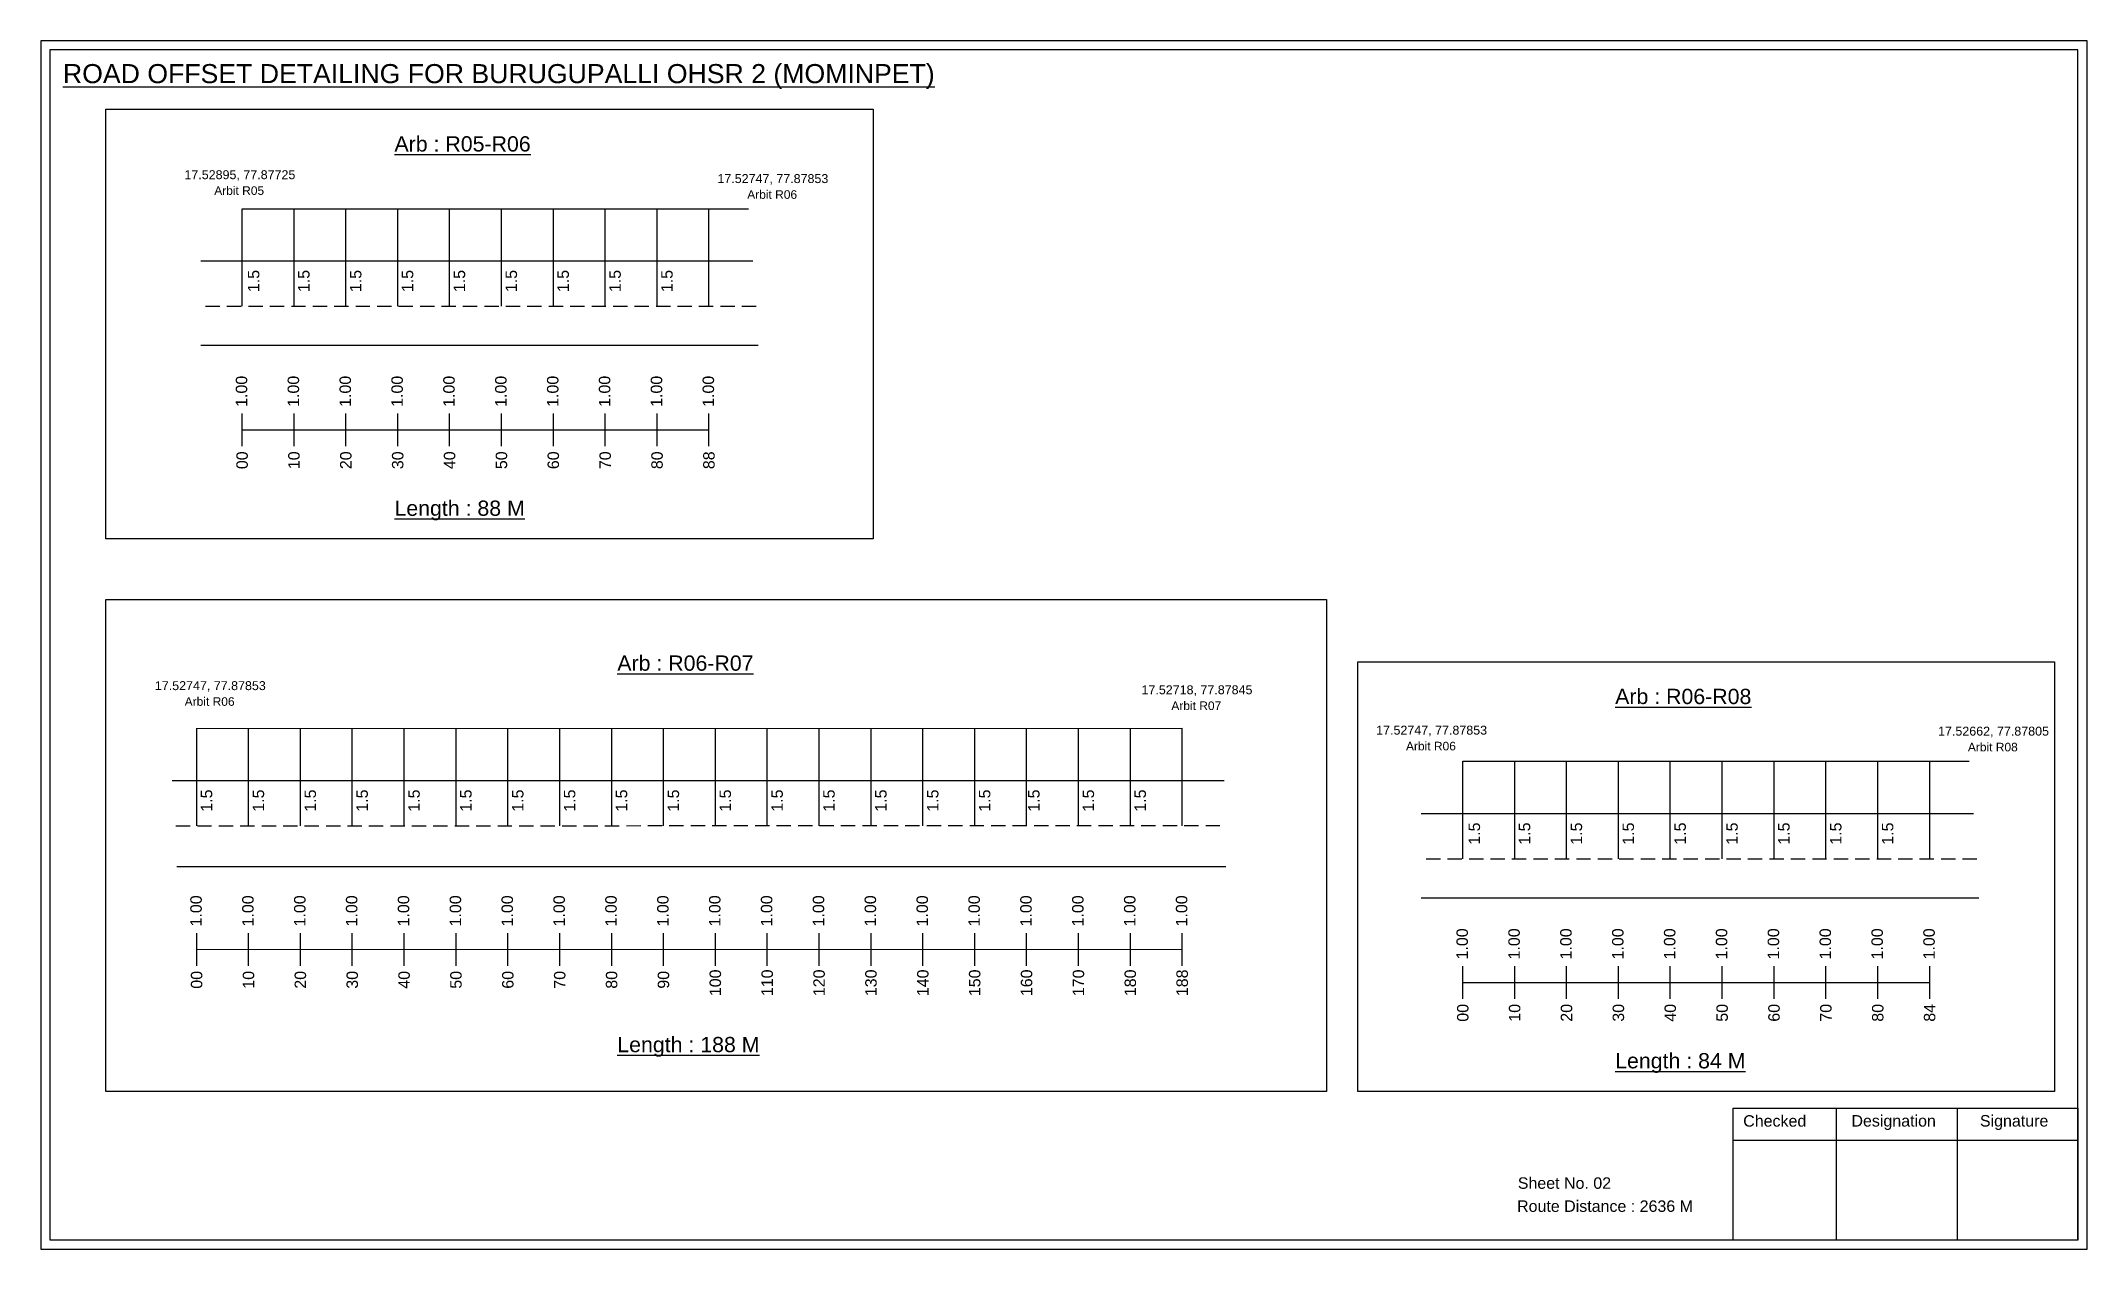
# Model space of a CAD drawing. Header units: inches. Extents: x 1684 to 5443, y 643 to 3286.
# Drawn here: x 2792 to 3329, y 643 to 960 of the extents above; entities that cross this region are included whole.
import ezdxf

# ---------------------------------------------------------------- set-up
doc = ezdxf.new("R2010")
doc.units = ezdxf.units.IN
doc.header["$MEASUREMENT"] = 0
doc.linetypes.add('DASHED2', pattern=[0.375, 0.25, -0.125])
doc.layers.add('PDF_Geometry', color=7, linetype='Continuous')
doc.layers.add('PDF_Text', color=5, linetype='Continuous')
doc.styles.add('PDF Arial', font='arial.ttf')
doc.styles.get("Standard").update_dxf_attribs({"font": 'arial.ttf'})

msp = doc.modelspace()

# ---------------------------------------------------------------- texts
at = {"color": 242, "true_color": 0xcd2027}
for s, height, p in [('%%UROAD OFFSET DETAILING FOR BURUGUPALLI OHSR 2 (MOMINPET)', 5, (2798.17, 948.6)), ('%%UArb : R05-R06', 4, (2885.09, 930.68)), ('%%ULength : 88 M', 4, (2885.09, 835.18)), ('%%UArb : R06-R07', 4, (2943.52, 794.57)), ('%%UArb : R06-R08', 4, (3205.14, 785.83)), ('%%ULength : 188 M', 4, (2943.52, 694.57)), ('%%ULength : 84 M', 4, (3205.14, 690.33))]:
    msp.add_text(s, height=height, dxfattribs=at).set_placement(p)
at = {"color": 5}
for s, height, p in [('17.52895, 77.87725', 2.34, (2830.02, 923.43)), ('17.52747, 77.87853', 2.34, (2969.76, 922.41)), ('Arbit R05', 2.246, (2837.84, 919.31)), ('Arbit R06', 2.246, (2977.58, 918.28)), ('17.52747, 77.87853', 2.34, (2822.27, 789.49)), ('17.52718, 77.87845', 2.34, (3080.96, 788.4)), ('Arbit R06', 2.246, (2830.09, 785.37)), ('Arbit R07', 2.246, (3088.78, 784.27)), ('17.52747, 77.87853', 2.34, (3142.48, 777.82)), ('17.52662, 77.87805', 2.34, (3289.8, 777.56)), ('Arbit R06', 2.246, (3150.3, 773.69)), ('Arbit R08', 2.246, (3297.62, 773.43))]:
    msp.add_text(s, height=height, dxfattribs=at).set_placement(p)
for p in [(2849.66, 893.81), (2862.82, 893.81), (2876.42, 893.81), (2890.02, 893.81), (2903.62, 893.81), (2917.22, 893.81), (2930.82, 893.81), (2944.42, 893.81), (2958.02, 893.81), (2837.31, 757.61), (2850.91, 757.61), (2864.51, 757.61), (2878.11, 757.61), (2891.71, 757.61), (2905.31, 757.61), (2918.91, 757.61), (2932.51, 757.61), (2946.11, 757.61), (2959.71, 757.61), (2973.31, 757.61), (2986.91, 757.61), (3000.51, 757.61), (3014.11, 757.61), (3027.71, 757.61), (3041.31, 757.61), (3054.22, 757.61), (3068.51, 757.61), (3082.11, 757.61), (3169.71, 748.96), (3182.87, 748.96), (3196.47, 748.96), (3210.07, 748.96), (3223.67, 748.96), (3237.27, 748.96), (3250.87, 748.96), (3264.47, 748.96), (3278.07, 748.96)]:
    msp.add_text('1.5', height=3, rotation=90).set_placement(p)
at = {"color": 217, "true_color": 0x93278f}
for s, p in [('1.00', (2846.48, 863.73)), ('1.00', (2860.08, 863.73)), ('1.00', (2873.68, 863.73)), ('1.00', (2887.28, 863.73)), ('1.00', (2900.88, 863.73)), ('1.00', (2914.48, 863.73)), ('1.00', (2928.08, 863.73)), ('1.00', (2941.68, 863.73)), ('1.00', (2955.28, 863.73)), ('1.00', (2968.88, 863.73)), ('00', (2846.63, 847.41)), ('10', (2860.23, 847.41)), ('20', (2873.83, 847.41)), ('30', (2887.43, 847.41)), ('40', (2901.03, 847.41)), ('50', (2914.63, 847.41)), ('60', (2928.23, 847.41)), ('70', (2941.83, 847.41)), ('80', (2955.43, 847.41)), ('88', (2969.03, 847.41)), ('1.00', (2834.56, 727.53)), ('1.00', (2848.16, 727.53)), ('1.00', (2861.76, 727.53)), ('1.00', (2875.36, 727.53)), ('1.00', (2888.96, 727.53)), ('1.00', (2902.56, 727.53)), ('1.00', (2916.16, 727.53)), ('1.00', (2929.76, 727.53)), ('1.00', (2943.36, 727.53)), ('1.00', (2956.96, 727.53)), ('1.00', (2970.56, 727.53)), ('1.00', (2984.16, 727.53)), ('1.00', (2997.76, 727.53)), ('1.00', (3011.36, 727.53)), ('1.00', (3024.96, 727.53)), ('1.00', (3038.56, 727.53)), ('1.00', (3052.16, 727.53)), ('1.00', (3065.76, 727.53)), ('1.00', (3079.36, 727.53)), ('1.00', (3092.96, 727.53)), ('1.00', (3166.53, 718.88)), ('1.00', (3180.13, 718.88)), ('1.00', (3193.73, 718.88)), ('1.00', (3207.33, 718.88)), ('1.00', (3220.93, 718.88)), ('1.00', (3234.53, 718.88)), ('1.00', (3248.13, 718.88)), ('1.00', (3261.73, 718.88)), ('1.00', (3275.33, 718.88)), ('1.00', (3288.93, 718.88)), ('00', (2834.71, 711.21)), ('10', (2848.31, 711.21)), ('20', (2861.91, 711.21)), ('30', (2875.51, 711.21)), ('40', (2889.11, 711.21)), ('50', (2902.71, 711.21)), ('60', (2916.31, 711.21)), ('70', (2929.91, 711.21)), ('80', (2943.51, 711.21)), ('90', (2957.11, 711.21)), ('100', (2970.71, 709.26)), ('110', (2984.31, 709.26)), ('120', (2997.91, 709.26)), ('130', (3011.51, 709.26)), ('140', (3025.11, 709.26)), ('150', (3038.71, 709.26)), ('160', (3052.31, 709.26)), ('170', (3065.91, 709.26)), ('180', (3079.51, 709.26)), ('188', (3093.11, 709.26)), ('00', (3166.68, 702.56)), ('10', (3180.28, 702.56)), ('20', (3193.88, 702.56)), ('30', (3207.48, 702.56)), ('40', (3221.08, 702.56)), ('50', (3234.68, 702.56)), ('60', (3248.28, 702.56)), ('70', (3261.88, 702.56)), ('80', (3275.48, 702.56)), ('84', (3289.08, 702.56))]:
    msp.add_text(s, height=3, rotation=90, dxfattribs=at).set_placement(p)
for s, p in [('Sheet No. 02', (3179.61, 658.76)), ('Route Distance : 2636 M', (3179.42, 652.71))]:
    msp.add_text(s, height=3).set_placement(p)
at = {"layer": 'PDF_Text', "color": 7, "attachment_point": 7, "style": 'PDF Arial'}
for s, insert, char_height in [('Checked', (3238.71, 675.01), 3.001), ('Designation', (3267.09, 674.17), 3.0006), ('Signature', (3300.77, 674.17), 3.001)]:
    msp.add_mtext(s, dxfattribs=dict(at, insert=insert, char_height=char_height))

# ---------------------------------------------------------------- linework, layer by layer
at = {"color": 5}
for p, q in [((2845.15, 915.67), (2977.93, 915.67)), ((2833.24, 779.46), (3091.64, 779.47)), ((3165.2, 770.82), (3297.98, 770.82))]:
    msp.add_line(p, q, dxfattribs=at)
for p, q in [((2845.15, 890.13), (2845.15, 915.67)), ((2858.75, 890.13), (2858.75, 915.67)), ((2872.35, 890.13), (2872.35, 915.67)), ((2885.95, 890.13), (2885.95, 915.67)), ((2899.55, 890.13), (2899.55, 915.67)), ((2913.15, 890.13), (2913.15, 915.67)), ((2926.75, 890.13), (2926.75, 915.67)), ((2940.35, 890.13), (2940.35, 915.67)), ((2953.95, 890.13), (2953.95, 915.67)), ((2967.55, 890.13), (2967.55, 915.67)), ((2834.28, 902.02), (2979.06, 902.02)), ((2980.47, 879.83), (2834.28, 879.83)), ((2833.24, 753.93), (2833.24, 779.47)), ((2846.84, 753.93), (2846.84, 779.47)), ((2860.44, 753.93), (2860.44, 779.47)), ((2874.04, 753.93), (2874.04, 779.47)), ((2887.64, 753.93), (2887.64, 779.47)), ((2901.24, 753.93), (2901.24, 779.47)), ((2914.84, 753.93), (2914.84, 779.47)), ((2928.44, 753.93), (2928.44, 779.47)), ((2942.04, 753.93), (2942.04, 779.47)), ((2955.64, 753.93), (2955.64, 779.47)), ((2969.24, 753.93), (2969.24, 779.47)), ((2982.84, 753.93), (2982.84, 779.47)), ((2996.44, 753.93), (2996.44, 779.47)), ((3010.04, 753.93), (3010.04, 779.47)), ((3023.64, 753.93), (3023.64, 779.47)), ((3037.24, 753.93), (3037.24, 779.47)), ((3050.84, 753.93), (3050.84, 779.47)), ((3064.44, 753.93), (3064.44, 779.47)), ((3078.04, 753.93), (3078.04, 779.47)), ((3091.64, 753.93), (3091.64, 779.47)), ((3165.2, 745.28), (3165.2, 770.82)), ((3178.8, 745.28), (3178.8, 770.82)), ((3192.4, 745.28), (3192.4, 770.82)), ((3206, 745.28), (3206, 770.82)), ((3219.6, 745.28), (3219.6, 770.82)), ((3233.2, 745.28), (3233.2, 770.82)), ((3246.8, 745.28), (3246.8, 770.82)), ((3260.4, 745.28), (3260.4, 770.82)), ((3274, 745.28), (3274, 770.82)), ((3287.6, 745.28), (3287.6, 770.82)), ((2826.82, 765.82), (3102.62, 765.82)), ((3154.32, 757.16), (3299.11, 757.16)), ((2828.07, 743.25), (3103.07, 743.22)), ((3300.52, 734.98), (3154.32, 734.98))]:
    msp.add_line(p, q)
at = {"linetype": 'DASHED2', "ltscale": 15}
for p, q in [((2835.55, 890.13), (2979.91, 890.13)), ((2827.78, 753.93), (3101.83, 753.98)), ((3155.59, 745.28), (3299.96, 745.28))]:
    msp.add_line(p, q, dxfattribs=at)
at = {"color": 217, "true_color": 0x93278f}
for p, q in [((2845.15, 853.43), (2845.15, 861.99)), ((2858.75, 853.43), (2858.75, 861.99)), ((2872.35, 853.43), (2872.35, 861.99)), ((2885.95, 853.43), (2885.95, 861.99)), ((2899.55, 853.43), (2899.55, 861.99)), ((2913.15, 853.43), (2913.15, 861.99)), ((2926.75, 853.43), (2926.75, 861.99)), ((2940.35, 853.43), (2940.35, 861.99)), ((2953.95, 853.43), (2953.95, 861.99)), ((2967.55, 853.43), (2967.55, 861.99)), ((2845.15, 857.7), (2967.55, 857.73)), ((2833.24, 717.24), (2833.24, 725.79)), ((2846.84, 717.24), (2846.84, 725.79)), ((2860.44, 717.24), (2860.44, 725.79)), ((2874.04, 717.24), (2874.04, 725.79)), ((2887.64, 717.24), (2887.64, 725.79)), ((2901.24, 717.24), (2901.24, 725.79)), ((2914.84, 717.24), (2914.84, 725.79)), ((2928.44, 717.24), (2928.44, 725.79)), ((2942.04, 717.24), (2942.04, 725.79)), ((2955.64, 717.24), (2955.64, 725.79)), ((2969.24, 717.24), (2969.24, 725.79)), ((2982.84, 717.24), (2982.84, 725.79)), ((2996.44, 717.24), (2996.44, 725.79)), ((3010.04, 717.24), (3010.04, 725.79)), ((3023.64, 717.24), (3023.64, 725.79)), ((3037.24, 717.24), (3037.24, 725.79)), ((3050.84, 717.24), (3050.84, 725.79)), ((3064.44, 717.24), (3064.44, 725.79)), ((3078.04, 717.24), (3078.04, 725.79)), ((3091.64, 717.24), (3091.64, 725.79)), ((2833.24, 721.51), (3091.64, 721.56)), ((3165.2, 708.58), (3165.2, 717.14)), ((3178.8, 708.58), (3178.8, 717.14)), ((3192.4, 708.58), (3192.4, 717.14)), ((3206, 708.58), (3206, 717.14)), ((3219.6, 708.58), (3219.6, 717.14)), ((3233.2, 708.58), (3233.2, 717.14)), ((3246.8, 708.58), (3246.8, 717.14)), ((3260.4, 708.58), (3260.4, 717.14)), ((3274, 708.58), (3274, 717.14)), ((3287.6, 708.58), (3287.6, 717.14)), ((3165.2, 712.85), (3287.6, 712.88))]:
    msp.add_line(p, q, dxfattribs=at)
for points in [[(2809.38, 941.8), (3010.62, 941.8), (3010.62, 829.12), (2809.38, 829.12)], [(2809.38, 813.26), (3129.43, 813.26), (3129.43, 684.26), (2809.38, 684.26)], [(3137.64, 796.94), (3320.3, 796.94), (3320.3, 684.26), (3137.64, 684.26)]]:
    msp.add_lwpolyline(points, close=True)
at = {"layer": 'PDF_Geometry'}
for points in [[(2792.4, 959.67), (2792.4, 642.96), (3328.87, 642.96), (3328.87, 959.67)], [(2794.72, 957.34), (2794.72, 645.38), (3326.45, 645.38), (3326.45, 957.34)]]:
    msp.add_lwpolyline(points, close=True, dxfattribs=at)
at = {"layer": 'PDF_Geometry', "color": 242, "true_color": 0xcc1f26}
msp.add_lwpolyline([(3326.45, 645.28), (3236.11, 645.28), (3236.11, 679.89), (3326.45, 679.89)], close=True, dxfattribs=at)
for points in [[(3263.09, 679.89), (3263.09, 645.28)], [(3294.82, 679.89), (3294.82, 645.28)], [(3236.11, 671.52), (3326.45, 671.52)]]:
    msp.add_lwpolyline(points, dxfattribs=at)

msp.set_redraw_order([(e.dxf.handle, doc.entitydb.next_handle()) for e in msp.query("TEXT MTEXT ATTDEF DIMENSION ARC_DIMENSION")])  # texts and dimensions are drawn at this point

doc.saveas('drawing.dxf')
